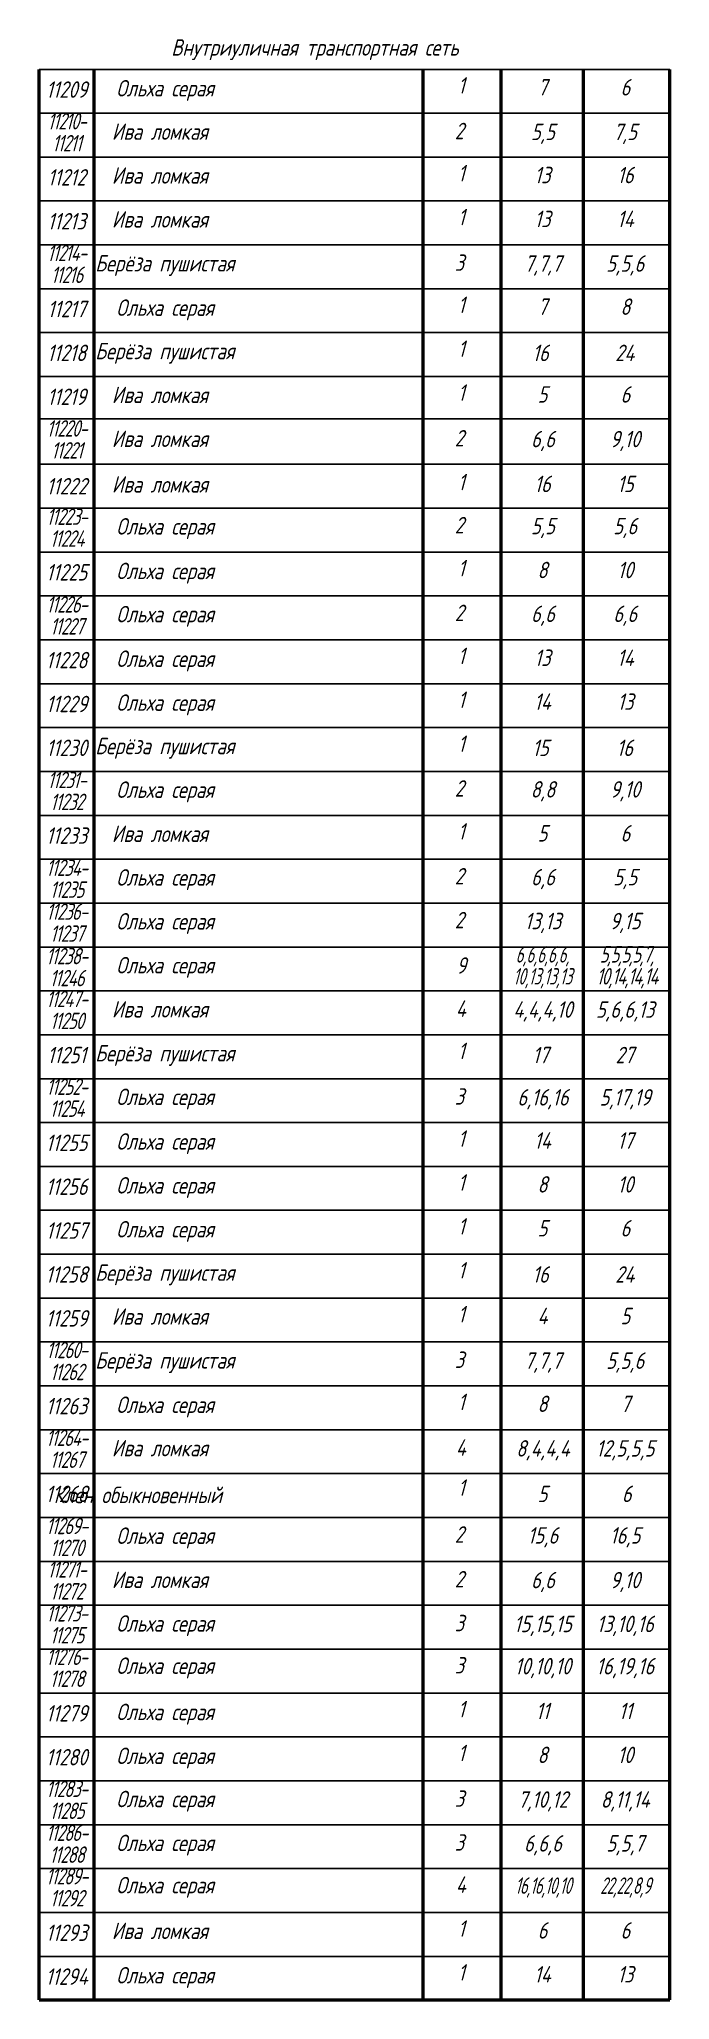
# Model space of a CAD drawing. Header units: metres. Extents: x -9960 to 1540, y -94232 to 62314.
# Drawn here: x -9960 to 1540, y 26573 to 62314 of the extents above; entities that cross this region are included whole.
import ezdxf

# ---------------------------------------------------------------- set-up
doc = ezdxf.new("R2010")
doc.units = ezdxf.units.M
for name, color, linetype, lineweight in [('Лиственные', 160, 'Continuous', 30), ('ТАБЛИЦА 50', 51, 'Continuous', 50), ('ТЕКСТ', 250, 'Continuous', 30), ('текст 300', 7, 'Continuous', 30)]:
    doc.layers.add(name, color=color, linetype=linetype, lineweight=lineweight)
doc.layers.add('ТАБЛИЦА', color=7, linetype='Continuous', true_color=0x000000)
doc.styles.add('NF_VGP_3.0', font='cs_gost2304.shx', dxfattribs={"oblique": 15, "height": 300})

msp = doc.modelspace()

# ---------------------------------------------------------------- texts
at = {"layer": 'Лиственные', "lineweight": 30, "transparency": 33554687, "char_height": 300, "attachment_point": 5, "style": 'NF_VGP_3.0'}
for s, insert, width in [('Ольха серая', (-7664, 61380), 6349.98), ('Ива ломкая', (-7759, 60630), 6349.98), ('Ива ломкая', (-7759, 59830), 6349.98), ('Ива ломкая', (-7759, 59030), 6349.98), ('\\pxqj;Берёза пушистая', (-7071, 58189), 3736), ('Ольха серая', (-7664, 57380), 6349.98), ('\\pxqj;Берёза пушистая', (-7071, 56589), 3736), ('Ива ломкая', (-7759, 55830), 6349.98), ('Ива ломкая', (-7759, 55030), 6349.98), ('Ива ломкая', (-7759, 54199), 6349.98), ('Ольха серая', (-7664, 53393), 6349.98), ('Ольха серая', (-7664, 52580), 6349.98), ('Ольха серая', (-7664, 51793), 6349.98), ('Ольха серая', (-7664, 50980), 6349.98), ('Ольха серая', (-7664, 50180), 6349.98), ('\\pxqj;Берёза пушистая', (-7071, 49389), 3736), ('Ольха серая', (-7664, 48593), 6349.98), ('Ива ломкая', (-7759, 47830), 6349.98), ('Ольха серая', (-7664, 46993), 6349.98), ('Ольха серая', (-7664, 46193), 6349.98), ('Ольха серая', (-7664, 45393), 6349.98), ('Ива ломкая', (-7759, 44630), 6349.98), ('\\pxqj;Берёза пушистая', (-7071, 43789), 3736), ('Ольха серая', (-7664, 42993), 6349.98), ('Ольха серая', (-7664, 42180), 6349.98), ('Ольха серая', (-7664, 41380), 6349.98), ('Ольха серая', (-7664, 40580), 6349.98), ('\\pxqj;Берёза пушистая', (-7071, 39789), 3736), ('Ива ломкая', (-7759, 39030), 6349.98), ('\\pxqj;Берёза пушистая', (-7071, 38189), 3736), ('Ольха серая', (-7664, 37380), 6349.98), ('Ива ломкая', (-7759, 36630), 6349.98), ('\\pxqj;Клен обыкновенный', (-6836, 35776), 5716.81), ('Ольха серая', (-7664, 34993), 6349.98), ('Ива ломкая', (-7759, 34230), 6349.98), ('Ольха серая', (-7664, 33393), 6349.98), ('Ольха серая', (-7664, 32623), 6349.98), ('Ольха серая', (-7664, 31780), 6349.98), ('Ольха серая', (-7664, 30980), 6349.98), ('Ольха серая', (-7664, 30193), 6349.98), ('Ольха серая', (-7664, 29393), 6349.98), ('Ольха серая', (-7664, 28623), 6349.98), ('Ива ломкая', (-7759, 27830), 6349.98), ('Ольха серая', (-7664, 26980), 6349.98)]:
    msp.add_mtext(s, dxfattribs=dict(at, insert=insert, width=width))
at = {"layer": 'Лиственные', "color": 5, "char_height": 300, "attachment_point": 1, "style": 'NF_VGP_3.0'}
for s, insert, width in [('1', (-2322, 61622), 156.16), ('2', (-2382, 60791), 243.91), ('1', (-2322, 60022), 156.16), ('1', (-2322, 59222), 156.16), ('3', (-2382, 58391), 232.3), ('1', (-2322, 57622), 156.16), ('1', (-2322, 56821), 156.16), ('1', (-2322, 56022), 156.16), ('2', (-2382, 55191), 243.91), ('1', (-2322, 54391), 156.16), ('2', (-2382, 53606), 243.91), ('1', (-2322, 52822), 156.16), ('2', (-2382, 52006), 243.91), ('1', (-2322, 51222), 156.16), ('1', (-2322, 50422), 156.16), ('1', (-2322, 49621), 156.16), ('2', (-2382, 48806), 243.91), ('1', (-2322, 48022), 156.16), ('2', (-2382, 47206), 243.91), ('2', (-2382, 46406), 243.91), ('9', (-2352, 45579), 254.5), ('4', (-2362, 44791), 239.07), ('1', (-2322, 44021), 156.16), ('3', (-2382, 43191), 232.3), ('1', (-2322, 42422), 156.16), ('1', (-2322, 41622), 156.16), ('1', (-2322, 40822), 156.16), ('1', (-2322, 40021), 156.16), ('1', (-2322, 39222), 156.16), ('3', (-2382, 38391), 232.3), ('1', (-2322, 37622), 156.16), ('4', (-2362, 36791), 239.07), ('1', (-2322, 36061), 156.16), ('2', (-2382, 35206), 243.91), ('2', (-2382, 34391), 243.91), ('3', (-2382, 33591), 232.3), ('3', (-2382, 32822), 232.3), ('1', (-2322, 32022), 156.16), ('1', (-2322, 31222), 156.16), ('3', (-2382, 30391), 232.3), ('3', (-2382, 29591), 232.3), ('4', (-2362, 28822), 239.07), ('1', (-2322, 28022), 156.16), ('1', (-2322, 27222), 156.16)]:
    msp.add_mtext(s, dxfattribs=dict(at, insert=insert, width=width))
at = {"layer": 'ТЕКСТ', "color": 30, "true_color": 0xf8991e, "insert": (-7551, 62314), "char_height": 300, "width": 7075.68, "attachment_point": 1, "style": 'NF_VGP_3.0'}
msp.add_mtext('Внутриуличная транспортная сеть', dxfattribs=at)
at = {"layer": 'текст 300', "color": 7, "transparency": 33554687, "char_height": 300, "width": 1000, "attachment_point": 5, "style": 'NF_VGP_3.0'}
for s, insert in [('{\\C256;11209}', (-9460, 61396)), ('{\\C256;11212}', (-9460, 59796)), ('{\\C256;11213}', (-9460, 58996)), ('{\\C256;11217}', (-9460, 57396)), ('{\\C256;11218}', (-9460, 56596)), ('{\\C256;11219}', (-9460, 55796)), ('{\\C256;11222}', (-9460, 54165)), ('{\\C256;11225}', (-9460, 52596)), ('{\\C256;11228}', (-9460, 50996)), ('{\\C256;11229}', (-9460, 50196)), ('{\\C256;11230}', (-9460, 49396)), ('{\\C256;11233}', (-9460, 47796)), ('{\\C256;11251}', (-9460, 43796)), ('{\\C256;11255}', (-9460, 42196)), ('{\\C256;11256}', (-9460, 41396)), ('{\\C256;11257}', (-9460, 40596)), ('{\\C256;11258}', (-9460, 39796)), ('{\\C256;11259}', (-9460, 38996)), ('{\\C256;11263}', (-9460, 37396)), ('{\\C256;11268}', (-9460, 35796)), ('{\\C256;11279}', (-9460, 31796)), ('{\\C256;11280}', (-9460, 30996)), ('{\\C256;11293}', (-9460, 27796)), ('{\\C256;11294}', (-9460, 26996))]:
    msp.add_mtext(s, dxfattribs=dict(at, insert=insert))
at = {"layer": 'текст 300', "transparency": 33554687, "char_height": 300, "attachment_point": 5, "style": 'NF_VGP_3.0'}
for s, insert, width in [('7', (-782, 61438), 1500), ('6', (730, 61438), 1620), ('5,5', (-774, 60590), 1572.46), ('7,5', (726, 60590), 1572.46), ('13', (-782, 59838), 1500), ('16', (730, 59838), 1620), ('13', (-782, 59038), 1500), ('14', (730, 59038), 1620), ('7,7,7', (-774, 58190), 1572.46), ('5,5,6', (726, 58190), 1572.46), ('7', (-782, 57438), 1500), ('8', (730, 57438), 1620), ('16', (-818, 56596), 1427.54), ('24', (718, 56596), 1644.93), ('5', (-782, 55838), 1500), ('6', (730, 55838), 1620), ('6,6', (-774, 54990), 1572.46), ('9,10', (726, 54990), 1572.46), ('16', (-782, 54207), 1500), ('15', (730, 54207), 1620), ('5,5', (-774, 53404), 1572.46), ('5,6', (726, 53404), 1572.46), ('8', (-782, 52638), 1500), ('10', (730, 52638), 1620), ('6,6', (-774, 51804), 1572.46), ('6,6', (726, 51804), 1572.46), ('13', (-782, 51038), 1500), ('14', (730, 51038), 1620), ('14', (-782, 50238), 1500), ('13', (730, 50238), 1620), ('15', (-818, 49396), 1427.54), ('16', (718, 49396), 1644.93), ('8,8', (-774, 48604), 1572.46), ('9,10', (726, 48604), 1572.46), ('5', (-782, 47838), 1500), ('6', (730, 47838), 1620), ('6,6', (-774, 47004), 1572.46), ('5,5', (726, 47004), 1572.46), ('13,13', (-774, 46204), 1572.46), ('9,15', (726, 46204), 1572.46), ('4,4,4,10', (-774, 44590), 1572.46), ('5,6,6,13', (726, 44590), 1572.46), ('17', (-818, 43796), 1427.54), ('27', (718, 43796), 1644.93), ('6,16,16', (-774, 42990), 1572.46), ('5,17,19', (726, 42990), 1572.46), ('14', (-782, 42238), 1500), ('17', (730, 42238), 1620), ('8', (-782, 41438), 1500), ('10', (730, 41438), 1620), ('5', (-782, 40638), 1500), ('6', (730, 40638), 1620), ('16', (-818, 39796), 1427.54), ('24', (718, 39796), 1644.93), ('4', (-782, 39038), 1500), ('5', (730, 39038), 1620), ('7,7,7', (-774, 38190), 1572.46), ('5,5,6', (726, 38190), 1572.46), ('8', (-782, 37438), 1500), ('7', (730, 37438), 1620), ('8,4,4,4', (-774, 36590), 1572.46), ('12,5,5,5', (726, 36590), 1572.46), ('5', (-782, 35796), 1500), ('6', (754, 35796), 1572.46), ('15,6', (-774, 35004), 1572.46), ('16,5', (726, 35004), 1572.46), ('6,6', (-774, 34190), 1572.46), ('9,10', (726, 34190), 1572.46), ('15,15,15', (-774, 33390), 1572.46), ('13,10,16', (726, 33390), 1572.46), ('10,10,10', (-774, 32620), 1572.46), ('16,19,16', (726, 32620), 1572.46), ('11', (-782, 31838), 1500), ('11', (730, 31838), 1620), ('8', (-782, 31038), 1500), ('10', (730, 31038), 1620), ('7,10,12', (-774, 30190), 1572.46), ('8,11,14', (726, 30190), 1572.46), ('6,6,6', (-774, 29390), 1572.46), ('5,5,7', (726, 29390), 1572.46), ('{\\W0.8;\\T0.9;16,16,10,10}', (-774, 28620), 1572.46), ('{\\W0.8;\\T0.9;22,22,8,9}', (726, 28620), 1572.46), ('6', (-782, 27838), 1500), ('6', (730, 27838), 1620), ('14', (-782, 27038), 1500), ('13', (730, 27038), 1620)]:
    msp.add_mtext(s, dxfattribs=dict(at, insert=insert, width=width))
at = {"layer": 'текст 300', "color": 7, "transparency": 33554687, "char_height": 300, "width": 1000, "attachment_point": 5, "line_spacing_factor": 0.8, "style": 'NF_VGP_3.0'}
for s, insert in [('{\\W0.9;\\T0.9;\\C256;11210-\\P11211}', (-9460, 60619)), ('{\\W0.9;\\T0.9;\\C256;11214-\\P11216}', (-9460, 58219)), ('{\\W0.9;\\T0.9;\\C256;11220-\\P11221}', (-9460, 55019)), ('{\\W0.9;\\T0.9;\\C256;11223-\\P11224}', (-9460, 53411)), ('{\\W0.9;\\T0.9;\\C256;11226-\\P11227}', (-9460, 51811)), ('{\\W0.9;\\T0.9;\\C256;11231-\\P11232}', (-9460, 48611)), ('{\\W0.9;\\T0.9;\\C256;11234-\\P11235}', (-9460, 47011)), ('{\\W0.9;\\T0.9;\\C256;11236-\\P11237}', (-9460, 46211)), ('{\\W0.9;\\T0.9;\\C256;11238-\\P11246}', (-9460, 45399)), ('{\\W0.9;\\T0.9;\\C256;11247-\\P11250}', (-9460, 44619)), ('{\\W0.9;\\T0.9;\\C256;11252-\\P11254}', (-9460, 43019)), ('{\\W0.9;\\T0.9;\\C256;11260-\\P11262}', (-9460, 38219)), ('{\\W0.9;\\T0.9;\\C256;11264-\\P11267}', (-9460, 36619)), ('{\\W0.9;\\T0.9;\\C256;11269-\\P11270}', (-9460, 35011)), ('{\\W0.9;\\T0.9;\\C256;11271-\\P11272}', (-9460, 34219)), ('{\\W0.9;\\T0.9;\\C256;11273-\\P11275}', (-9460, 33419)), ('{\\W0.9;\\T0.9;\\C256;11276-\\P11278}', (-9460, 32626)), ('{\\W0.9;\\T0.9;\\C256;11283-\\P11285}', (-9460, 30219)), ('{\\W0.9;\\T0.9;\\C256;11286-\\P11288}', (-9460, 29419)), ('{\\W0.9;\\T0.9;\\C256;11289-\\P11292}', (-9460, 28626))]:
    msp.add_mtext(s, dxfattribs=dict(at, insert=insert))
at = {"layer": 'текст 300', "transparency": 33554687, "char_height": 300, "attachment_point": 5, "line_spacing_factor": 0.8, "style": 'NF_VGP_3.0'}
for s, insert, width in [('{\\W0.8;\\T0.95;6,6,6,6,6,\\P10,13,13,13}', (-782, 45396), 1500), ('{\\W0.9;\\T0.85;5,5,5,5,7,\\P10,14,14,14}', (754, 45396), 1572.46)]:
    msp.add_mtext(s, dxfattribs=dict(at, insert=insert, width=width))

# ---------------------------------------------------------------- linework, layer by layer
at = {"layer": 'ТАБЛИЦА', "color": 0, "transparency": 33554687}
for points in [[(-9960, 61765), (1540, 61765)], [(-9960, 60965), (1540, 60965)], [(-9960, 60165), (1540, 60165)], [(-9960, 59365), (1540, 59365)], [(-9960, 58565), (1540, 58565)], [(-9960, 57765), (1540, 57765)], [(-9960, 56965), (1540, 56965)], [(-9960, 56165), (1540, 56165)], [(-9960, 55396), (1540, 55396)], [(-9960, 54565), (1540, 54565)], [(-9960, 53765), (1540, 53765)], [(-9960, 52965), (1540, 52965)], [(-9960, 52165), (1540, 52165)], [(-9960, 51365), (1540, 51365)], [(-9960, 50565), (1540, 50565)], [(-9960, 49765), (1540, 49765)], [(-9960, 48965), (1540, 48965)], [(-9960, 48165), (1540, 48165)], [(-9960, 47365), (1540, 47365)], [(-9960, 46565), (1540, 46565)], [(-9960, 45765), (1540, 45765)], [(-9960, 44965), (1540, 44965)], [(-9960, 44165), (1540, 44165)], [(-9960, 43365), (1540, 43365)], [(-9960, 42565), (1540, 42565)], [(-9960, 41765), (1540, 41765)], [(-9960, 40965), (1540, 40965)], [(-9960, 40165), (1540, 40165)], [(-9960, 39365), (1540, 39365)], [(-9960, 38565), (1540, 38565)], [(-9960, 37765), (1540, 37765)], [(-9960, 36965), (1540, 36965)], [(-9960, 36165), (1540, 36165)], [(-9960, 35365), (1540, 35365)], [(-9960, 34565), (1540, 34565)], [(-9960, 33765), (1540, 33765)], [(-9960, 32965), (1540, 32965)], [(-9960, 32165), (1540, 32165)], [(-9960, 31365), (1540, 31365)], [(-9960, 30565), (1540, 30565)], [(-9960, 29765), (1540, 29765)], [(-9960, 28965), (1540, 28965)], [(-9960, 28165), (1540, 28165)], [(-9960, 27365), (1540, 27365)], [(-9960, 26575), (1540, 26575)]]:
    msp.add_lwpolyline(points, dxfattribs=at)
at = {"layer": 'ТАБЛИЦА 50', "color": 7, "transparency": 33554687}
for points in [[(-9960, 26575), (-9960, 61765)], [(-8960, 26575), (-8960, 61765)], [(-2960, 26574), (-2960, 61765)], [(-2960, 26574), (-2960, 61765)], [(-1532, 26574), (-1532, 61765)], [(-1532, 26574), (-1532, 61765)], [(-32, 26574), (-32, 61765)], [(-32, 26574), (-32, 61765)], [(1540, 26573), (1540, 61765)], [(1540, 26573), (1540, 61765)], [(-9960, 26575), (1540, 26575)]]:
    msp.add_lwpolyline(points, dxfattribs=at)

msp.set_redraw_order([(e.dxf.handle, doc.entitydb.next_handle()) for e in msp.query("TEXT MTEXT ATTDEF DIMENSION ARC_DIMENSION")])  # texts and dimensions are drawn at this point

doc.saveas('drawing.dxf')
